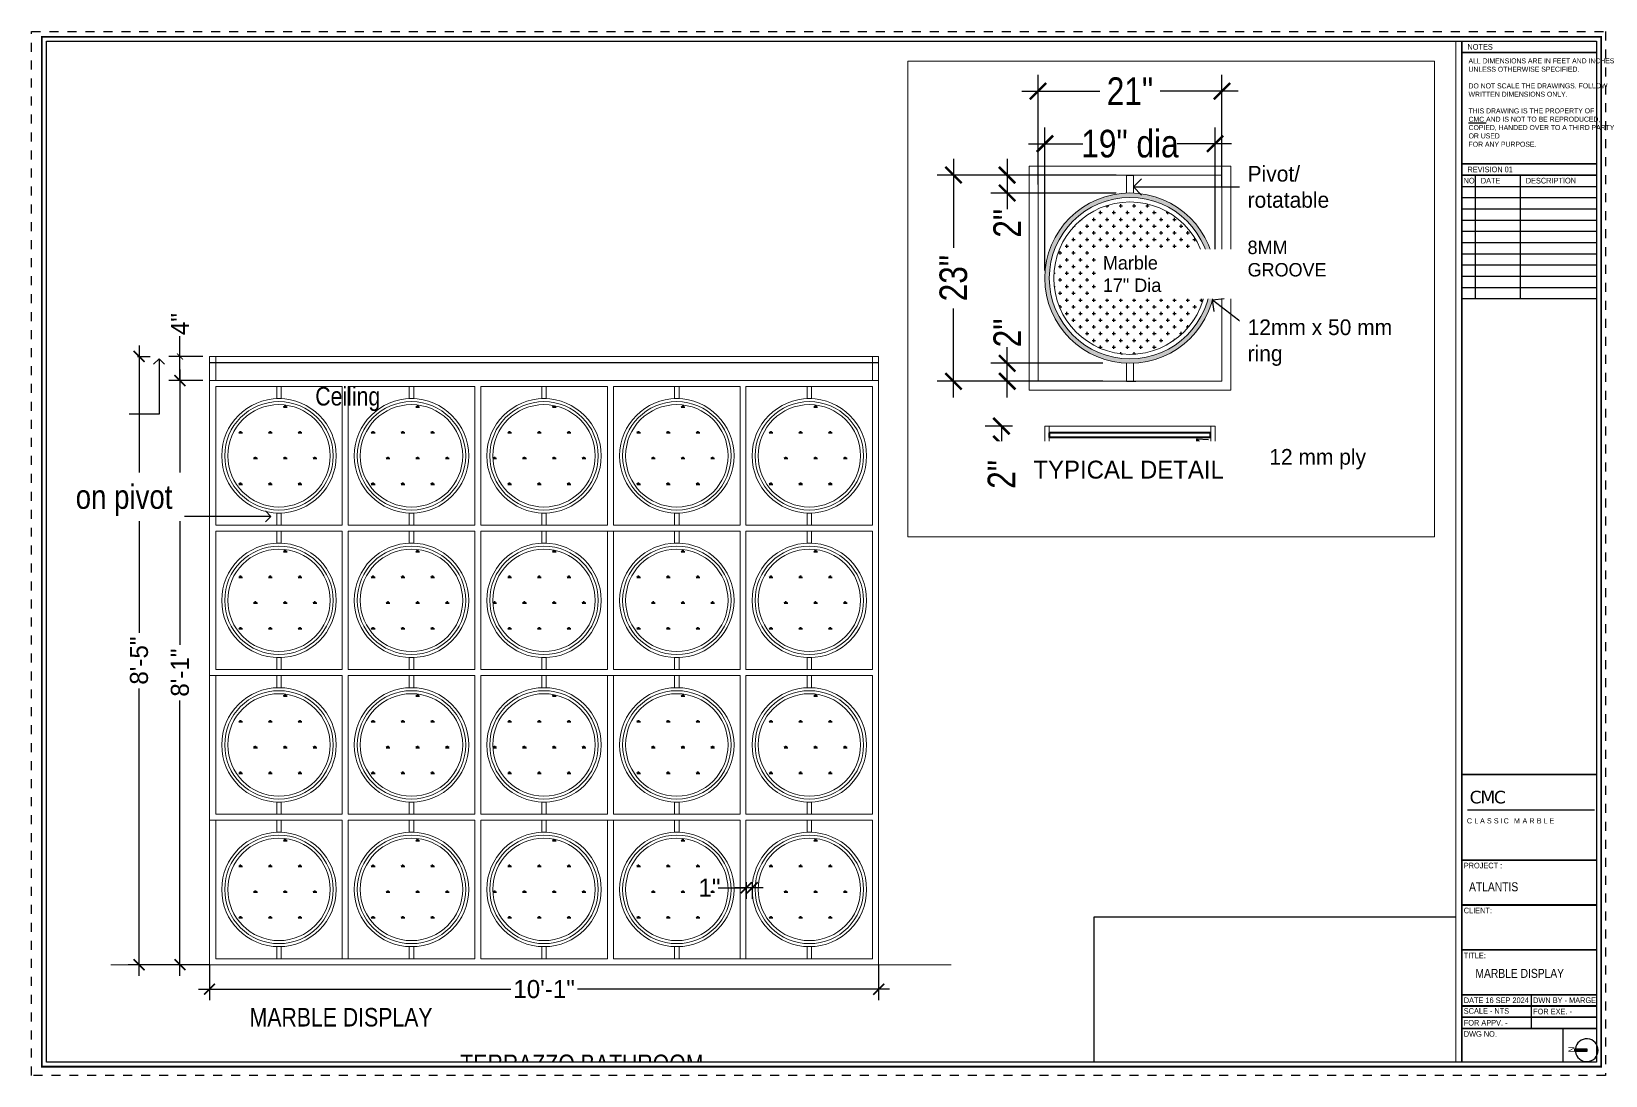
# Paper-space layout 'Marble Display (2)' of a CAD drawing. Header units: inches. Extents: x -0.6 to 16.9, y -0.1 to 11.6.
# The model-space entities are those that its viewports show. They can reach past a viewport. Long polylines and large blocks are cut down to what shows.
import ezdxf

# ---------------------------------------------------------------- set-up
doc = ezdxf.new("R2010")
doc.units = ezdxf.units.IN
doc.header["$LTSCALE"] = 0.05
doc.header["$MEASUREMENT"] = 0
doc.header["$XCLIPFRAME"] = 2
doc.header["$PDMODE"] = 3
doc.header["$PDSIZE"] = -4
doc.linetypes.add('ACAD_ISO03W100', pattern=[30, 12, -18])
doc.linetypes.add('DASHED2', pattern=[0.375, 0.25, -0.125])
doc.layers.get('Defpoints').update_dxf_attribs({"linetype": 'DASHED2'})
for name, color, linetype in [('Civil Dimension - Text', 7, 'Continuous'), ('Flooring Layout', 7, 'Continuous'), ('Furniture text & dimension', 7, 'Continuous'), ('Rk_Sheet format', 40, 'Continuous'), ('Rk_Sheet Format text', 8, 'Continuous'), ('Sheet format', 1, 'Continuous'), ('text', 4, 'Continuous')]:
    doc.layers.add(name, color=color, linetype=linetype)
for name, color, linetype, lineweight in [('FURNITURE', 1, 'Continuous', 18), ('hatch', 7, 'Continuous', 25), ('WALL', 7, 'Continuous', 35)]:
    doc.layers.add(name, color=color, linetype=linetype, lineweight=lineweight)
doc.layers.add('Nplot', color=3, linetype='Continuous', plot=False)
doc.styles.add('4MMOF3-8', font='ARIALN.TTF', dxfattribs={"height": 5.12})
doc.styles.add('9-128OF1-4', font='ARIALN.TTF', dxfattribs={"height": 3.0792})
doc.styles.add('style2', font='stylu.ttf')
doc.styles.add('W1', font='')
doc.styles.add('W2', font='ARIALN.TTF')
doc.styles.get('W1').set_extended_font_data('Arial Black', italic=True)
doc.dimstyles.new('DIM 1-4', dxfattribs={"dimtxt": 3.0792, "dimasz": 1.82, "dimexe": 1.82, "dimexo": 0, "dimgap": 0.09, "dimtad": 0, "dimzin": 0, "dimdsep": 46, "dimlunit": 4, "dimtxsty": '9-128OF1-4', "dimblk": 'ARCHTICK', "dimcen": 1.8125, "dimdle": 1.82, "dimclrd": 8, "dimclre": 8, "dimadec": 0, "dimazin": 0, "dimtfac": 1, "dimtofl": 0, "dimtmove": 0, "dimatfit": 3, "dimldrblk": 'OPEN90', "dimfxl": 1, "dimtolj": 1, "dimtzin": 0, "dimlwd": -1, "dimarcsym": 0})
picture_1 = doc.add_image_def('image1.jpg', size_in_pixel=(1370, 771))

psp = doc.layouts.new('Marble Display (2)')

# ---------------------------------------------------------------- texts
at = {"layer": 'Rk_Sheet Format text', "color": 0, "attachment_point": 1, "style": 'W2'}
for s, insert, char_height, width, rotation in [('NOTES', (15.352, 11.43), 0.0625, 1.42206, 0.0497), ('{\\C7;ALL DIMENSIONS ARE IN FEET AND INCHES UNLESS OTHERWISE SPECIFIED.\\P\\PDO NOT SCALE THE DRAWINGS. FOLLOW WRITTEN DIMENSIONS ONLY.\\P\\PTHIS DRAWING IS THE PROPERTY OF\\P\\LCMC \\lAND IS NOT TO BE REPRODUCED, COPIED, HANDED OVER TO A THIRD PARTY OR USED\\PFOR ANY PURPOSE.}', (15.364, 11.27), 0.05567, 1.4156, 0.0497), ('REVISION 01', (15.352, 10.065), 0.0625, 1.42206, 0.0497), ('NO.', (15.309, 9.94), 0.0625, 1.42206, 0.0497), ('DATE', (15.501, 9.94), 0.0625, 1.42206, 0.0497), ('DESCRIPTION', (16.001, 9.94), 0.0625, 1.42206, 0.0497), ('PROJECT :', (15.311, 2.314), 0.0625, 1.42206, 0.0497), ('ATLANTIS', (15.37, 2.096), 0.1, 1.4771, 0.0497), ('CLIENT:', (15.311, 1.814), 0.0625, 1.42206, 0.0497), ('TITLE:', (15.311, 1.314), 0.0625, 1.42206, 0.0497), ('MARBLE DISPLAY', (15.441, 1.132), 0.1, 1.31828, 0.0497), ('DATE 16 SEP 2024', (15.311, 0.814), 0.0625, 1.42206, 0.0497), ('DWN BY - MARGE', (16.083, 0.814), 0.0625, 1.42206, 0.0497), ('\\A1;SCALE - NTS', (15.311, 0.695), 0.0625, 1.42206, 0.0497), ('FOR APPV. - ', (15.311, 0.564), 0.0625, 1.42206, 0.0497), ('FOR EXE. - ', (16.083, 0.689), 0.0625, 1.42206, 0.0497), ('DWG NO.', (15.311, 0.439), 0.0625, 1.42206, 0.0497), ('N', (16.477, 0.204), 0.0664, 1.76285, 90.9184)]:
    psp.add_mtext(s, dxfattribs=dict(at, insert=insert, char_height=char_height, width=width, rotation=rotation))
at = {"layer": 'Rk_Sheet Format text', "color": 0, "attachment_point": 1}
for s, insert, char_height, width, style in [('{\\fVerdana|b0|i0|c0|p34;\\T0.9;\\C7;CMC}', (15.376, 3.115), 0.14009, 1.36276, 'W1'), ('{\\T1.45;\\C7;CLASSIC MARBLE}', (15.346, 2.81), 0.05781, 2.47777, 'W2')]:
    psp.add_mtext(s, dxfattribs=dict(at, insert=insert, char_height=char_height, width=width, style=style))

msp = doc.modelspace()

# ---------------------------------------------------------------- texts
at = {"layer": 'FURNITURE', "ltscale": 50, "char_height": 3.0792, "style": '9-128OF1-4'}
for s, insert, attachment_point in [('Ceiling', (-46540.4938, -11830.21343), 3), ('\\pi27.14291;MARBLE DISPLAY', (-46589.32598, -11933.32905), 1), ('\\pi22.18175;TERRAZZO BATHROOM', (-46549.37779, -11941.07154), 1)]:
    msp.add_mtext_dynamic_manual_height_columns(s, width=84.3783934, gutter_width=15.396, heights=[0], dxfattribs=dict(at, insert=insert, attachment_point=attachment_point))

# ---------------------------------------------------------------- blocks, each defined once
blk = doc.blocks.new('_ArchTick')
at = {"color": 0, "const_width": 0.15}
blk.add_lwpolyline([(-0.5, -0.5), (0.5, 0.5)], dxfattribs=at)
blk = doc.blocks.new('*D451')
at = {"layer": 'Defpoints', "color": 0, "ltscale": 50, "transparency": 16777216}
for p in [(-46479.75, -11912.43), (-46478.75, -11912.43), (-46479.75, -11913.36)]:
    blk.add_point(p, dxfattribs=at)
at = {"layer": 'Furniture text & dimension', "color": 8, "lineweight": -2, "ltscale": 50, "transparency": 16777216}
for p, q in [((-46479.75, -11912.43), (-46479.75, -11915.18)), ((-46478.75, -11912.43), (-46478.75, -11915.18))]:
    blk.add_line(p, q, dxfattribs=at)
at = {"layer": 'Furniture text & dimension', "color": 8, "ltscale": 50, "transparency": 16777216}
for p, q in [((-46484.42, -11913.36), (-46479.75, -11913.36)), ((-46476.93, -11913.36), (-46481.57, -11913.36))]:
    blk.add_line(p, q, dxfattribs=at)
at = {"layer": 'Furniture text & dimension', "color": 8, "ltscale": 50, "transparency": 16777216, "xscale": 1.82, "yscale": 1.82, "zscale": 1.82, "rotation": 180}
blk.add_blockref('_ArchTick', (-46479.75, -11913.36), dxfattribs=at)
at = {"layer": 'Furniture text & dimension', "color": 8, "ltscale": 50, "transparency": 16777216, "xscale": 1.82, "yscale": 1.82, "zscale": 1.82}
blk.add_blockref('_ArchTick', (-46478.75, -11913.36), dxfattribs=at)
at = {"layer": 'Furniture text & dimension', "color": 0, "lineweight": 15, "ltscale": 50, "transparency": 16777216, "insert": (-46485.84, -11913.36), "char_height": 3, "attachment_point": 5, "style": 'style2'}
blk.add_mtext('\\A1;1"', dxfattribs=at)
blk = doc.blocks.new('_Open90')
at = {"color": 0, "linetype": 'ByBlock', "lineweight": -2}
for p, q in [((0, 0), (-1, 0)), ((-0.5, 0.5), (0, 0)), ((0, 0), (-0.5, -0.5))]:
    blk.add_line(p, q, dxfattribs=at)
blk = doc.blocks.new('*D452')
at = {"layer": 'Defpoints', "color": 0, "ltscale": 50, "transparency": 16777216}
for p in [(-46568.83, -11926.22), (-46457.75, -11926.22), (-46457.75, -11930.21)]:
    blk.add_point(p, dxfattribs=at)
at = {"layer": 'Furniture text & dimension', "color": 8, "lineweight": -2, "ltscale": 50, "transparency": 16777216}
for p, q in [((-46568.83, -11926.22), (-46568.83, -11932.03)), ((-46457.75, -11926.22), (-46457.75, -11932.03))]:
    blk.add_line(p, q, dxfattribs=at)
at = {"layer": 'Furniture text & dimension', "color": 8, "ltscale": 50, "transparency": 16777216}
for p, q in [((-46570.65, -11930.21), (-46518.83, -11930.21)), ((-46455.93, -11930.21), (-46507.76, -11930.21))]:
    blk.add_line(p, q, dxfattribs=at)
at = {"layer": 'Furniture text & dimension', "color": 8, "ltscale": 50, "transparency": 16777216, "xscale": 1.82, "yscale": 1.82, "zscale": 1.82, "rotation": 180}
blk.add_blockref('_ArchTick', (-46568.83, -11930.21), dxfattribs=at)
at = {"layer": 'Furniture text & dimension', "color": 8, "ltscale": 50, "transparency": 16777216, "xscale": 1.82, "yscale": 1.82, "zscale": 1.82}
blk.add_blockref('_ArchTick', (-46457.75, -11930.21), dxfattribs=at)
at = {"layer": 'Furniture text & dimension', "color": 0, "lineweight": 15, "ltscale": 50, "transparency": 16777216, "insert": (-46513.29, -11930.21), "char_height": 3, "attachment_point": 5, "style": 'style2'}
blk.add_mtext('\\A1;10\'-1"', dxfattribs=at)
blk = doc.blocks.new('*D468')
at = {"layer": 'Civil Dimension - Text', "color": 8, "ltscale": 50, "transparency": 16777216}
for p, q in [((-46573.74, -11825.15), (-46573.74, -11821.78)), ((-46573.74, -11829.15), (-46573.74, -11823.33))]:
    blk.add_line(p, q, dxfattribs=at)
at = {"layer": 'Civil Dimension - Text', "color": 8, "lineweight": -2, "ltscale": 50, "transparency": 16777216}
for p, q in [((-46569.97, -11825.15), (-46575.56, -11825.15)), ((-46569.97, -11829.15), (-46575.56, -11829.15))]:
    blk.add_line(p, q, dxfattribs=at)
at = {"layer": 'Defpoints', "color": 0, "ltscale": 50, "transparency": 16777216}
for p in [(-46569.97, -11825.15), (-46573.74, -11829.15), (-46569.97, -11829.15)]:
    blk.add_point(p, dxfattribs=at)
at = {"layer": 'Civil Dimension - Text', "color": 8, "ltscale": 50, "transparency": 16777216}
for p, rotation in [((-46573.74, -11825.15), 90), ((-46573.74, -11829.15), 270)]:
    blk.add_blockref('_ArchTick', p, dxfattribs=dict(at, rotation=rotation))
at = {"layer": 'Civil Dimension - Text', "color": 0, "lineweight": 15, "ltscale": 50, "transparency": 16777216, "insert": (-46573.74, -11819.77), "char_height": 3, "attachment_point": 5, "rotation": 90, "style": 'style2'}
blk.add_mtext('\\A1;4"', dxfattribs=at)
blk = doc.blocks.new('*D469')
at = {"layer": 'Civil Dimension - Text', "color": 8, "ltscale": 50, "transparency": 16777216}
for p, q in [((-46573.74, -11827.33), (-46573.74, -11873.03)), ((-46573.74, -11927.97), (-46573.74, -11882.26))]:
    blk.add_line(p, q, dxfattribs=at)
at = {"layer": 'Civil Dimension - Text', "color": 8, "lineweight": -2, "ltscale": 50, "transparency": 16777216}
for p, q in [((-46569.97, -11829.15), (-46575.56, -11829.15)), ((-46568.83, -11926.15), (-46575.56, -11926.15))]:
    blk.add_line(p, q, dxfattribs=at)
at = {"layer": 'Defpoints', "color": 0, "ltscale": 50, "transparency": 16777216}
for p in [(-46569.97, -11829.15), (-46573.74, -11926.15), (-46568.83, -11926.15)]:
    blk.add_point(p, dxfattribs=at)
at = {"layer": 'Civil Dimension - Text', "color": 8, "ltscale": 50, "transparency": 16777216, "xscale": 1.82, "yscale": 1.82, "zscale": 1.82}
for p, rotation in [((-46573.74, -11829.15), 90), ((-46573.74, -11926.15), 270)]:
    blk.add_blockref('_ArchTick', p, dxfattribs=dict(at, rotation=rotation))
at = {"layer": 'Civil Dimension - Text', "color": 0, "ltscale": 50, "transparency": 16777216, "insert": (-46573.74, -11877.65), "char_height": 3, "attachment_point": 5, "rotation": 90, "style": 'style2'}
blk.add_mtext('\\A1;8\'-1"', dxfattribs=at)
blk = doc.blocks.new('*D470')
at = {"layer": 'Civil Dimension - Text', "color": 8, "ltscale": 50, "transparency": 16777216}
for p, q in [((-46580.53, -11823.33), (-46580.53, -11871.03)), ((-46580.53, -11927.97), (-46580.53, -11880.26))]:
    blk.add_line(p, q, dxfattribs=at)
at = {"layer": 'Civil Dimension - Text', "color": 8, "lineweight": -2, "ltscale": 50, "transparency": 16777216}
for p, q in [((-46580.81, -11825.15), (-46578.71, -11825.15)), ((-46575.56, -11926.15), (-46582.35, -11926.15))]:
    blk.add_line(p, q, dxfattribs=at)
at = {"layer": 'Defpoints', "color": 0, "ltscale": 50, "transparency": 16777216}
for p in [(-46580.81, -11825.15), (-46580.53, -11926.15), (-46575.56, -11926.15)]:
    blk.add_point(p, dxfattribs=at)
at = {"layer": 'Civil Dimension - Text', "color": 8, "ltscale": 50, "transparency": 16777216, "xscale": 1.82, "yscale": 1.82, "zscale": 1.82}
for p, rotation in [((-46580.53, -11825.15), 90), ((-46580.53, -11926.15), 270)]:
    blk.add_blockref('_ArchTick', p, dxfattribs=dict(at, rotation=rotation))
at = {"layer": 'Civil Dimension - Text', "color": 0, "lineweight": 15, "ltscale": 50, "transparency": 16777216, "insert": (-46580.53, -11875.65), "char_height": 3, "attachment_point": 5, "rotation": 90, "style": 'style2'}
blk.add_mtext('\\A1;8\'-5"', dxfattribs=at)
blk = doc.blocks.new('*D475')
at = {"layer": 'Civil Dimension - Text', "color": 8, "lineweight": -2, "ltscale": 50, "transparency": 16777216}
for p, q in [((-46708.52, -12088.94), (-46708.52, -12073)), ((-46689.53, -12088.14), (-46689.53, -12073))]:
    blk.add_line(p, q, dxfattribs=at)
at = {"layer": 'Civil Dimension - Text', "color": 8, "ltscale": 50, "transparency": 16777216}
for p, q in [((-46710.34, -12074.82), (-46704.28, -12074.82)), ((-46687.71, -12074.82), (-46693.77, -12074.82))]:
    blk.add_line(p, q, dxfattribs=at)
at = {"layer": 'Defpoints', "color": 0, "ltscale": 50, "transparency": 16777216}
for p in [(-46689.53, -12074.82), (-46689.53, -12088.14), (-46708.52, -12088.94)]:
    blk.add_point(p, dxfattribs=at)
at = {"layer": 'Civil Dimension - Text', "color": 8, "ltscale": 50, "transparency": 16777216, "xscale": 1.82, "yscale": 1.82, "zscale": 1.82, "rotation": 180}
blk.add_blockref('_ArchTick', (-46708.52, -12074.82), dxfattribs=at)
at = {"layer": 'Civil Dimension - Text', "color": 8, "ltscale": 50, "transparency": 16777216, "xscale": 1.82, "yscale": 1.82, "zscale": 1.82}
blk.add_blockref('_ArchTick', (-46689.53, -12074.82), dxfattribs=at)
at = {"layer": 'Civil Dimension - Text', "ltscale": 50, "transparency": 16777216, "insert": (-46699.03, -12074.82), "char_height": 3.0792, "width": 16.4677, "attachment_point": 5, "style": '9-128OF1-4'}
blk.add_mtext('\\A1;19" dia', dxfattribs=at)
blk = doc.blocks.new('*D473')
at = {"layer": 'Civil Dimension - Text', "color": 8, "lineweight": -2, "ltscale": 50, "transparency": 16777216}
for p, q in [((-46712.13, -12106.32), (-46715.18, -12106.32)), ((-46712.13, -12108.32), (-46715.18, -12108.32))]:
    blk.add_line(p, q, dxfattribs=at)
at = {"layer": 'Civil Dimension - Text', "color": 8, "ltscale": 50, "transparency": 16777216}
for p in [(-46713.36, -12106.32), (-46713.36, -12108.32)]:
    blk.add_line(p, (-46713.36, -12110.14), dxfattribs=at)
at = {"layer": 'Defpoints', "color": 0, "ltscale": 50, "transparency": 16777216}
for p in [(-46713.36, -12106.32), (-46712.13, -12106.32), (-46712.13, -12108.32)]:
    blk.add_point(p, dxfattribs=at)
at = {"layer": 'Civil Dimension - Text', "color": 8, "ltscale": 50, "transparency": 16777216, "xscale": 1.82, "yscale": 1.82, "zscale": 1.82}
for p, rotation in [((-46713.36, -12106.32), 90), ((-46713.36, -12108.32), 270)]:
    blk.add_blockref('_ArchTick', p, dxfattribs=dict(at, rotation=rotation))
at = {"layer": 'Civil Dimension - Text', "ltscale": 50, "transparency": 16777216, "insert": (-46713.36, -12111.7), "char_height": 3.079, "attachment_point": 5, "rotation": 90, "style": '9-128OF1-4'}
blk.add_mtext('\\A1;2"', dxfattribs=at)
blk = doc.blocks.new('*D476')
at = {"layer": 'Civil Dimension - Text', "color": 8, "ltscale": 50, "transparency": 16777216}
for p, q in [((-46712.73, -12076.49), (-46712.73, -12080.31)), ((-46712.73, -12080.31), (-46712.73, -12082.13))]:
    blk.add_line(p, q, dxfattribs=at)
at = {"layer": 'Civil Dimension - Text', "color": 8, "lineweight": -2, "ltscale": 50, "transparency": 16777216}
for p, q in [((-46700.58, -12078.31), (-46714.55, -12078.31)), ((-46700.58, -12080.31), (-46714.55, -12080.31))]:
    blk.add_line(p, q, dxfattribs=at)
at = {"layer": 'Defpoints', "color": 0, "ltscale": 50, "transparency": 16777216}
for p in [(-46700.58, -12078.31), (-46712.73, -12080.31), (-46700.58, -12080.31)]:
    blk.add_point(p, dxfattribs=at)
at = {"layer": 'Civil Dimension - Text', "color": 8, "ltscale": 50, "transparency": 16777216, "xscale": 1.82, "yscale": 1.82, "zscale": 1.82}
for p, rotation in [((-46712.73, -12078.31), 90), ((-46712.73, -12080.31), 270)]:
    blk.add_blockref('_ArchTick', p, dxfattribs=dict(at, rotation=rotation))
at = {"layer": 'Civil Dimension - Text', "ltscale": 50, "transparency": 16777216, "insert": (-46712.73, -12083.69), "char_height": 3.079, "attachment_point": 5, "rotation": 90, "style": '9-128OF1-4'}
blk.add_mtext('\\A1;2"', dxfattribs=at)
blk = doc.blocks.new('*D474')
at = {"layer": 'Civil Dimension - Text', "color": 8, "ltscale": 50, "transparency": 16777216}
for p, q in [((-46712.72, -12099.31), (-46712.72, -12097.49)), ((-46712.72, -12103.13), (-46712.72, -12099.31))]:
    blk.add_line(p, q, dxfattribs=at)
at = {"layer": 'Civil Dimension - Text', "color": 8, "lineweight": -2, "ltscale": 50, "transparency": 16777216}
for p, q in [((-46702.07, -12099.31), (-46714.54, -12099.31)), ((-46702.07, -12101.31), (-46714.54, -12101.31))]:
    blk.add_line(p, q, dxfattribs=at)
at = {"layer": 'Defpoints', "color": 0, "ltscale": 50, "transparency": 16777216}
for p in [(-46712.72, -12099.31), (-46702.07, -12099.31), (-46702.07, -12101.31)]:
    blk.add_point(p, dxfattribs=at)
at = {"layer": 'Civil Dimension - Text', "color": 8, "ltscale": 50, "transparency": 16777216, "xscale": 1.82, "yscale": 1.82, "zscale": 1.82}
for p, rotation in [((-46712.72, -12099.31), 90), ((-46712.72, -12101.31), 270)]:
    blk.add_blockref('_ArchTick', p, dxfattribs=dict(at, rotation=rotation))
at = {"layer": 'Civil Dimension - Text', "ltscale": 50, "transparency": 16777216, "insert": (-46712.72, -12095.92), "char_height": 3.079, "attachment_point": 5, "rotation": 90, "style": '9-128OF1-4'}
blk.add_mtext('\\A1;2"', dxfattribs=at)
blk = doc.blocks.new('*D829')
at = {"layer": 'Defpoints', "color": 0, "ltscale": 50, "transparency": 16777216}
for p in [(-46707.38, -12078.31), (-46718.71, -12101.31), (-46707.38, -12101.31)]:
    blk.add_point(p, dxfattribs=at)
at = {"layer": 'Flooring Layout', "color": 8, "linetype": 'ACAD_ISO03W100', "ltscale": 50, "transparency": 16777216}
for p, q in [((-46718.71, -12076.49), (-46718.71, -12087.26)), ((-46718.71, -12103.13), (-46718.71, -12092.35))]:
    blk.add_line(p, q, dxfattribs=at)
at = {"layer": 'Flooring Layout', "color": 8, "linetype": 'ACAD_ISO03W100', "lineweight": -2, "ltscale": 50, "transparency": 16777216}
for p, q in [((-46707.38, -12078.31), (-46720.53, -12078.31)), ((-46707.38, -12101.31), (-46720.53, -12101.31))]:
    blk.add_line(p, q, dxfattribs=at)
at = {"layer": 'Flooring Layout', "color": 8, "ltscale": 50, "transparency": 16777216, "xscale": 1.82, "yscale": 1.82, "zscale": 1.82}
for p, rotation in [((-46718.71, -12078.31), 90), ((-46718.71, -12101.31), 270)]:
    blk.add_blockref('_ArchTick', p, dxfattribs=dict(at, rotation=rotation))
at = {"layer": 'Flooring Layout', "color": 0, "ltscale": 50, "transparency": 16777216, "insert": (-46718.71, -12089.81), "char_height": 3.079, "attachment_point": 5, "rotation": 90, "style": '9-128OF1-4', "bg_fill": 3, "box_fill_scale": 1.25, "bg_fill_color": 256, "bg_fill_true_color": 13158600, "bg_fill_transparency": 0}
blk.add_mtext('\\A1;23"', dxfattribs=at)
blk = doc.blocks.new('*D830')
at = {"layer": 'Defpoints', "color": 0, "ltscale": 50, "transparency": 16777216}
for p in [(-46688.77, -12068.95), (-46709.28, -12079.38), (-46688.77, -12079.64)]:
    blk.add_point(p, dxfattribs=at)
at = {"layer": 'Flooring Layout', "color": 8, "linetype": 'ACAD_ISO03W100', "lineweight": -2, "ltscale": 50, "transparency": 16777216}
for p, q in [((-46709.28, -12079.38), (-46709.28, -12067.13)), ((-46688.77, -12079.64), (-46688.77, -12067.13))]:
    blk.add_line(p, q, dxfattribs=at)
at = {"layer": 'Flooring Layout', "color": 8, "linetype": 'ACAD_ISO03W100', "ltscale": 50, "transparency": 16777216}
for p, q in [((-46711.1, -12068.95), (-46701.57, -12068.95)), ((-46686.95, -12068.95), (-46696.48, -12068.95))]:
    blk.add_line(p, q, dxfattribs=at)
at = {"layer": 'Flooring Layout', "color": 8, "ltscale": 50, "transparency": 16777216, "xscale": 1.82, "yscale": 1.82, "zscale": 1.82, "rotation": 180}
blk.add_blockref('_ArchTick', (-46709.28, -12068.95), dxfattribs=at)
at = {"layer": 'Flooring Layout', "color": 8, "ltscale": 50, "transparency": 16777216, "xscale": 1.82, "yscale": 1.82, "zscale": 1.82}
blk.add_blockref('_ArchTick', (-46688.77, -12068.95), dxfattribs=at)
at = {"layer": 'Flooring Layout', "color": 0, "ltscale": 50, "transparency": 16777216, "insert": (-46699.03, -12068.95), "char_height": 3.079, "attachment_point": 5, "style": '9-128OF1-4', "bg_fill": 3, "box_fill_scale": 1.25, "bg_fill_color": 256, "bg_fill_true_color": 13158600, "bg_fill_transparency": 0}
blk.add_mtext('\\A1;21"', dxfattribs=at)

# ---------------------------------------------------------------- dimensions: what is measured, and where the dimension line sits
at = {"layer": 'Civil Dimension - Text', "lineweight": 15, "ltscale": 50}
dim = msp.add_linear_dim(base=(-46573.74307, -11829.14599), p1=(-46569.96595, -11825.14599), p2=(-46569.96595, -11829.14599), angle=90, dimstyle='DIM 1-4', override={"dimtxt": 3, "dimasz": 1, "dimdec": 3, "dimtxsty": 'style2', "dimtdec": 3, "dimfxl": 0, "dimfrac": 1, "dimarcsym": 1}, dxfattribs=at)
dim.commit()
dim.dimension.update_dxf_attribs({"geometry": '*D468', "text_midpoint": (-46573.74307, -11819.76872), "dimtype": 160})
dim = msp.add_linear_dim(base=(-46580.52513, -11926.14599), p1=(-46580.80996, -11825.14599), p2=(-46575.56307, -11926.14599), angle=90, dimstyle='DIM 1-4', override={"dimtxt": 3, "dimdec": 3, "dimtxsty": 'style2', "dimtdec": 3, "dimfxl": 0, "dimfrac": 1, "dimarcsym": 1}, dxfattribs=at)
dim.commit()
dim.dimension.update_dxf_attribs({"geometry": '*D470', "text_midpoint": (-46580.52513, -11875.64599)})
at = {"layer": 'Civil Dimension - Text', "ltscale": 50}
for base, p1, p2, angle, override, picture, middle in [((-46573.74307, -11926.14599), (-46569.96595, -11829.14599), (-46568.83283, -11926.14599), 90, {"dimtxt": 3, "dimdec": 3, "dimtxsty": 'style2', "dimtdec": 3, "dimtmove": 1, "dimfxl": 0, "dimfrac": 1, "dimarcsym": 1}, '*D469', (-46573.74307, -11877.64599)), ((-46712.71634, -12099.30805), (-46702.06722, -12101.30805), (-46702.06722, -12099.30805), 270, {"dimclrt": 256, "dimfxl": 0, "dimarcsym": 1}, '*D474', (-46712.71634, -12095.92356))]:
    dim = msp.add_linear_dim(base=base, p1=p1, p2=p2, angle=angle, dimstyle='DIM 1-4', override=override, dxfattribs=at)
    dim.commit()
    dim.dimension.update_dxf_attribs({"geometry": picture, "text_midpoint": middle})
dim = msp.add_linear_dim(base=(-46689.53356, -12074.82337), p1=(-46708.51661, -12088.94138), p2=(-46689.53356, -12088.13902), text='19" dia', dimstyle='DIM 1-4', override={"dimclrt": 256, "dimfxl": 0, "dimarcsym": 1}, dxfattribs=at)
dim.commit()
dim.dimension.update_dxf_attribs({"geometry": '*D475', "text_midpoint": (-46699.02508, -12074.82337)})
at = {"layer": 'Furniture text & dimension', "lineweight": 15, "ltscale": 50}
dim = msp.add_linear_dim(base=(-46479.75494, -11913.36469), p1=(-46478.75441, -11912.42616), p2=(-46479.75494, -11912.42616), angle=180, dimstyle='DIM 1-4', override={"dimtxt": 3, "dimdec": 3, "dimtxsty": 'style2', "dimtdec": 3, "dimtmove": 1, "dimfxl": 0, "dimfrac": 1, "dimarcsym": 1}, dxfattribs=at)
dim.commit()
dim.dimension.update_dxf_attribs({"geometry": '*D451', "text_midpoint": (-46485.8382, -11912.63816), "dimtype": 160})
dim = msp.add_linear_dim(base=(-46457.75494, -11930.21428), p1=(-46568.83283, -11926.22215), p2=(-46457.75494, -11926.22215), text='10\'-1"', dimstyle='DIM 1-4', override={"dimtxt": 3, "dimdec": 3, "dimtxsty": 'style2', "dimtdec": 3, "dimtmove": 1, "dimfxl": 0, "dimfrac": 1, "dimarcsym": 1}, dxfattribs=at)
dim.commit()
dim.dimension.update_dxf_attribs({"geometry": '*D452', "text_midpoint": (-46513.29389, -11930.21428)})

# ---------------------------------------------------------------- hatches: boundary and pattern name
at = {"layer": 'Flooring Layout', "ltscale": 50, "true_color": 0x636466}
h = msp.add_hatch(color=251, dxfattribs=at)
h.dxf.hatch_style = 1
h.paths.add_polyline_path([(-46708.52508, -12089.80805, 1), (-46689.52508, -12089.80805, 1)])
h.paths.add_polyline_path([(-46690.02508, -12089.80805, -1), (-46708.02508, -12089.80805, -1)], flags=16)
h.paths.add_polyline_path([(-46690.52508, -12089.80805, -1), (-46707.52508, -12089.80805, -1)], flags=0)
h.paths.add_polyline_path([(-46703.07648, -12092.29299), (-46694.97142, -12092.29299), (-46694.97142, -12086.31751), (-46703.07648, -12086.31751)], flags=8)
at = {"layer": 'Flooring Layout', "ltscale": 50}
h = msp.add_hatch(dxfattribs=at)
h.set_pattern_fill('CROSS', color=256, scale=3)
h.paths.add_polyline_path([(-46707.52508, -12089.80805, 1), (-46690.52508, -12089.80805, 1)])
h.paths.add_polyline_path([(-46703.07648, -12092.29299), (-46694.97142, -12092.29299), (-46694.97142, -12086.31751), (-46703.07648, -12086.31751)], flags=24)
at = {"layer": 'hatch', "ltscale": 50, "true_color": 0x939598, "transparency": 33554687}
h = msp.add_hatch(dxfattribs=at)
h.set_pattern_fill('SWAMP', color=252, scale=4.93162)
h.set_pattern_definition([(0, (19943.8553, -1604.745), (2.4658102, 4.27090854), [0.61645255, -4.31516784]), (90, (19944.1636, -1604.7452), (-2.465810195, 4.270908535), [0.30822627, -8.2335908]), (90, (19944.2406, -1604.7452), (-2.465810195, 4.270908535), [0.24658102, -8.29523605]), (90, (19944.0865, -1604.7452), (-2.465810195, 4.270908535), [0.24658102, -8.29523605]), (60, (19944.3177, -1604.745), (-2.4658102, 4.27090854), [0.1972648, -4.73435557]), (120, (19944.0094, -1604.745), (-4.93162039, 2e-09), [0.1972648, -4.73435557])])
h.paths.add_polyline_path([(-46548.80687, -11841.64599, 1), (-46565.80687, -11841.64599, 1)])
h = msp.add_hatch(dxfattribs=at)
h.set_pattern_fill('SWAMP', color=252, scale=4.93162)
h.set_pattern_definition([(0, (19965.8553, -1604.745), (2.4658102, 4.27090854), [0.61645255, -4.31516784]), (90, (19966.1636, -1604.7452), (-2.465810195, 4.270908535), [0.30822627, -8.2335908]), (90, (19966.2406, -1604.7452), (-2.465810195, 4.270908535), [0.24658102, -8.29523605]), (90, (19966.0865, -1604.7452), (-2.465810195, 4.270908535), [0.24658102, -8.29523605]), (60, (19966.3177, -1604.745), (-2.4658102, 4.27090854), [0.1972648, -4.73435557]), (120, (19966.0094, -1604.745), (-4.93162039, 2e-09), [0.1972648, -4.73435557])])
h.paths.add_polyline_path([(-46526.80687, -11841.64599, 1), (-46543.80687, -11841.64599, 1)])
h = msp.add_hatch(dxfattribs=at)
h.set_pattern_fill('SWAMP', color=252, scale=4.93162)
h.set_pattern_definition([(0, (19963.8553, -1604.745), (2.4658102, 4.27090854), [0.61645255, -4.31516784]), (90, (19964.1636, -1604.7452), (-2.465810195, 4.270908535), [0.30822627, -8.2335908]), (90, (19964.2406, -1604.7452), (-2.465810195, 4.270908535), [0.24658102, -8.29523605]), (90, (19964.0865, -1604.7452), (-2.465810195, 4.270908535), [0.24658102, -8.29523605]), (60, (19964.3177, -1604.745), (-2.4658102, 4.27090854), [0.1972648, -4.73435557]), (120, (19964.0094, -1604.745), (-4.93162039, 2e-09), [0.1972648, -4.73435557])])
h.paths.add_polyline_path([(-46521.80687, -11841.64599, -1), (-46504.80687, -11841.64599, -1)])
h = msp.add_hatch(dxfattribs=at)
h.set_pattern_fill('SWAMP', color=252, scale=4.93162)
h.set_pattern_definition([(0, (20009.9073, -1604.745), (2.4658102, 4.27090854), [0.61645255, -4.31516784]), (90, (20010.2155, -1604.7452), (-2.465810195, 4.270908535), [0.30822627, -8.2335908]), (90, (20010.2925, -1604.7452), (-2.465810195, 4.270908535), [0.24658102, -8.29523605]), (90, (20010.1384, -1604.7452), (-2.465810195, 4.270908535), [0.24658102, -8.29523605]), (60, (20010.3696, -1604.745), (-2.4658102, 4.27090854), [0.1972648, -4.73435557]), (120, (20010.0614, -1604.745), (-4.93162039, 2e-09), [0.1972648, -4.73435557])])
h.paths.add_polyline_path([(-46482.75494, -11841.64599, 1), (-46499.75494, -11841.64599, 1)])
h = msp.add_hatch(dxfattribs=at)
h.set_pattern_fill('SWAMP', color=252, scale=4.93162)
h.set_pattern_definition([(0, (20031.9073, -1604.745), (2.4658102, 4.27090854), [0.61645255, -4.31516784]), (90, (20032.2155, -1604.7452), (-2.465810195, 4.270908535), [0.30822627, -8.2335908]), (90, (20032.2925, -1604.7452), (-2.465810195, 4.270908535), [0.24658102, -8.29523605]), (90, (20032.1384, -1604.7452), (-2.465810195, 4.270908535), [0.24658102, -8.29523605]), (60, (20032.3696, -1604.745), (-2.4658102, 4.27090854), [0.1972648, -4.73435557]), (120, (20032.0614, -1604.745), (-4.93162039, 2e-09), [0.1972648, -4.73435557])])
h.paths.add_polyline_path([(-46460.75494, -11841.64599, 1), (-46477.75494, -11841.64599, 1)])
h = msp.add_hatch(dxfattribs=at)
h.set_pattern_fill('SWAMP', color=252, scale=4.93162)
h.set_pattern_definition([(0, (19943.8553, -1628.745), (2.4658102, 4.27090854), [0.61645255, -4.31516784]), (90, (19944.1636, -1628.7452), (-2.465810195, 4.270908535), [0.30822627, -8.2335908]), (90, (19944.2406, -1628.7452), (-2.465810195, 4.270908535), [0.24658102, -8.29523605]), (90, (19944.0865, -1628.7452), (-2.465810195, 4.270908535), [0.24658102, -8.29523605]), (60, (19944.3177, -1628.745), (-2.4658102, 4.27090854), [0.1972648, -4.73435557]), (120, (19944.0094, -1628.745), (-4.93162039, 2e-09), [0.1972648, -4.73435557])])
h.paths.add_polyline_path([(-46548.80687, -11865.64599, 1), (-46565.80687, -11865.64599, 1)])
h = msp.add_hatch(dxfattribs=at)
h.set_pattern_fill('SWAMP', color=252, scale=4.93162)
h.set_pattern_definition([(0, (19965.8553, -1628.745), (2.4658102, 4.27090854), [0.61645255, -4.31516784]), (90, (19966.1636, -1628.7452), (-2.465810195, 4.270908535), [0.30822627, -8.2335908]), (90, (19966.2406, -1628.7452), (-2.465810195, 4.270908535), [0.24658102, -8.29523605]), (90, (19966.0865, -1628.7452), (-2.465810195, 4.270908535), [0.24658102, -8.29523605]), (60, (19966.3177, -1628.745), (-2.4658102, 4.27090854), [0.1972648, -4.73435557]), (120, (19966.0094, -1628.745), (-4.93162039, 2e-09), [0.1972648, -4.73435557])])
h.paths.add_polyline_path([(-46526.80687, -11865.64599, 1), (-46543.80687, -11865.64599, 1)])
h = msp.add_hatch(dxfattribs=at)
h.set_pattern_fill('SWAMP', color=252, scale=4.93162)
h.set_pattern_definition([(0, (19963.8553, -1628.745), (2.4658102, 4.27090854), [0.61645255, -4.31516784]), (90, (19964.1636, -1628.7452), (-2.465810195, 4.270908535), [0.30822627, -8.2335908]), (90, (19964.2406, -1628.7452), (-2.465810195, 4.270908535), [0.24658102, -8.29523605]), (90, (19964.0865, -1628.7452), (-2.465810195, 4.270908535), [0.24658102, -8.29523605]), (60, (19964.3177, -1628.745), (-2.4658102, 4.27090854), [0.1972648, -4.73435557]), (120, (19964.0094, -1628.745), (-4.93162039, 2e-09), [0.1972648, -4.73435557])])
h.paths.add_polyline_path([(-46521.80687, -11865.64599, -1), (-46504.80687, -11865.64599, -1)])
h = msp.add_hatch(dxfattribs=at)
h.set_pattern_fill('SWAMP', color=252, scale=4.93162)
h.set_pattern_definition([(0, (20009.9073, -1628.745), (2.4658102, 4.27090854), [0.61645255, -4.31516784]), (90, (20010.2155, -1628.7452), (-2.465810195, 4.270908535), [0.30822627, -8.2335908]), (90, (20010.2925, -1628.7452), (-2.465810195, 4.270908535), [0.24658102, -8.29523605]), (90, (20010.1384, -1628.7452), (-2.465810195, 4.270908535), [0.24658102, -8.29523605]), (60, (20010.3696, -1628.745), (-2.4658102, 4.27090854), [0.1972648, -4.73435557]), (120, (20010.0614, -1628.745), (-4.93162039, 2e-09), [0.1972648, -4.73435557])])
h.paths.add_polyline_path([(-46482.75494, -11865.64599, 1), (-46499.75494, -11865.64599, 1)])
h = msp.add_hatch(dxfattribs=at)
h.set_pattern_fill('SWAMP', color=252, scale=4.93162)
h.set_pattern_definition([(0, (20031.9073, -1628.745), (2.4658102, 4.27090854), [0.61645255, -4.31516784]), (90, (20032.2155, -1628.7452), (-2.465810195, 4.270908535), [0.30822627, -8.2335908]), (90, (20032.2925, -1628.7452), (-2.465810195, 4.270908535), [0.24658102, -8.29523605]), (90, (20032.1384, -1628.7452), (-2.465810195, 4.270908535), [0.24658102, -8.29523605]), (60, (20032.3696, -1628.745), (-2.4658102, 4.27090854), [0.1972648, -4.73435557]), (120, (20032.0614, -1628.745), (-4.93162039, 2e-09), [0.1972648, -4.73435557])])
h.paths.add_polyline_path([(-46460.75494, -11865.64599, 1), (-46477.75494, -11865.64599, 1)])
h = msp.add_hatch(dxfattribs=at)
h.set_pattern_fill('SWAMP', color=252, scale=4.93162)
h.set_pattern_definition([(0, (19943.8553, -1652.745), (2.4658102, 4.27090854), [0.61645255, -4.31516784]), (90, (19944.1636, -1652.7452), (-2.465810195, 4.270908535), [0.30822627, -8.2335908]), (90, (19944.2406, -1652.7452), (-2.465810195, 4.270908535), [0.24658102, -8.29523605]), (90, (19944.0865, -1652.7452), (-2.465810195, 4.270908535), [0.24658102, -8.29523605]), (60, (19944.3177, -1652.745), (-2.4658102, 4.27090854), [0.1972648, -4.73435557]), (120, (19944.0094, -1652.745), (-4.93162039, 2e-09), [0.1972648, -4.73435557])])
h.paths.add_polyline_path([(-46548.80687, -11889.64599, 1), (-46565.80687, -11889.64599, 1)])
h = msp.add_hatch(dxfattribs=at)
h.set_pattern_fill('SWAMP', color=252, scale=4.93162)
h.set_pattern_definition([(0, (19965.8553, -1652.745), (2.4658102, 4.27090854), [0.61645255, -4.31516784]), (90, (19966.1636, -1652.7452), (-2.465810195, 4.270908535), [0.30822627, -8.2335908]), (90, (19966.2406, -1652.7452), (-2.465810195, 4.270908535), [0.24658102, -8.29523605]), (90, (19966.0865, -1652.7452), (-2.465810195, 4.270908535), [0.24658102, -8.29523605]), (60, (19966.3177, -1652.745), (-2.4658102, 4.27090854), [0.1972648, -4.73435557]), (120, (19966.0094, -1652.745), (-4.93162039, 2e-09), [0.1972648, -4.73435557])])
h.paths.add_polyline_path([(-46526.80687, -11889.64599, 1), (-46543.80687, -11889.64599, 1)])
h = msp.add_hatch(dxfattribs=at)
h.set_pattern_fill('SWAMP', color=252, scale=4.93162)
h.set_pattern_definition([(0, (19963.8553, -1652.745), (2.4658102, 4.27090854), [0.61645255, -4.31516784]), (90, (19964.1636, -1652.7452), (-2.465810195, 4.270908535), [0.30822627, -8.2335908]), (90, (19964.2406, -1652.7452), (-2.465810195, 4.270908535), [0.24658102, -8.29523605]), (90, (19964.0865, -1652.7452), (-2.465810195, 4.270908535), [0.24658102, -8.29523605]), (60, (19964.3177, -1652.745), (-2.4658102, 4.27090854), [0.1972648, -4.73435557]), (120, (19964.0094, -1652.745), (-4.93162039, 2e-09), [0.1972648, -4.73435557])])
h.paths.add_polyline_path([(-46521.80687, -11889.64599, -1), (-46504.80687, -11889.64599, -1)])
h = msp.add_hatch(dxfattribs=at)
h.set_pattern_fill('SWAMP', color=252, scale=4.93162)
h.set_pattern_definition([(0, (20009.9073, -1652.745), (2.4658102, 4.27090854), [0.61645255, -4.31516784]), (90, (20010.2155, -1652.7452), (-2.465810195, 4.270908535), [0.30822627, -8.2335908]), (90, (20010.2925, -1652.7452), (-2.465810195, 4.270908535), [0.24658102, -8.29523605]), (90, (20010.1384, -1652.7452), (-2.465810195, 4.270908535), [0.24658102, -8.29523605]), (60, (20010.3696, -1652.745), (-2.4658102, 4.27090854), [0.1972648, -4.73435557]), (120, (20010.0614, -1652.745), (-4.93162039, 2e-09), [0.1972648, -4.73435557])])
h.paths.add_polyline_path([(-46482.75494, -11889.64599, 1), (-46499.75494, -11889.64599, 1)])
h = msp.add_hatch(dxfattribs=at)
h.set_pattern_fill('SWAMP', color=252, scale=4.93162)
h.set_pattern_definition([(0, (20031.9073, -1652.745), (2.4658102, 4.27090854), [0.61645255, -4.31516784]), (90, (20032.2155, -1652.7452), (-2.465810195, 4.270908535), [0.30822627, -8.2335908]), (90, (20032.2925, -1652.7452), (-2.465810195, 4.270908535), [0.24658102, -8.29523605]), (90, (20032.1384, -1652.7452), (-2.465810195, 4.270908535), [0.24658102, -8.29523605]), (60, (20032.3696, -1652.745), (-2.4658102, 4.27090854), [0.1972648, -4.73435557]), (120, (20032.0614, -1652.745), (-4.93162039, 2e-09), [0.1972648, -4.73435557])])
h.paths.add_polyline_path([(-46460.75494, -11889.64599, 1), (-46477.75494, -11889.64599, 1)])
h = msp.add_hatch(dxfattribs=at)
h.set_pattern_fill('SWAMP', color=252, scale=4.93162)
h.set_pattern_definition([(0, (19943.8553, -1676.745), (2.4658102, 4.27090854), [0.61645255, -4.31516784]), (90, (19944.1636, -1676.7452), (-2.465810195, 4.270908535), [0.30822627, -8.2335908]), (90, (19944.2406, -1676.7452), (-2.465810195, 4.270908535), [0.24658102, -8.29523605]), (90, (19944.0865, -1676.7452), (-2.465810195, 4.270908535), [0.24658102, -8.29523605]), (60, (19944.3177, -1676.745), (-2.4658102, 4.27090854), [0.1972648, -4.73435557]), (120, (19944.0094, -1676.745), (-4.93162039, 2e-09), [0.1972648, -4.73435557])])
h.paths.add_polyline_path([(-46548.80687, -11913.64599, 1), (-46565.80687, -11913.64599, 1)])
h = msp.add_hatch(dxfattribs=at)
h.set_pattern_fill('SWAMP', color=252, scale=4.93162)
h.set_pattern_definition([(0, (19965.8553, -1676.745), (2.4658102, 4.27090854), [0.61645255, -4.31516784]), (90, (19966.1636, -1676.7452), (-2.465810195, 4.270908535), [0.30822627, -8.2335908]), (90, (19966.2406, -1676.7452), (-2.465810195, 4.270908535), [0.24658102, -8.29523605]), (90, (19966.0865, -1676.7452), (-2.465810195, 4.270908535), [0.24658102, -8.29523605]), (60, (19966.3177, -1676.745), (-2.4658102, 4.27090854), [0.1972648, -4.73435557]), (120, (19966.0094, -1676.745), (-4.93162039, 2e-09), [0.1972648, -4.73435557])])
h.paths.add_polyline_path([(-46526.80687, -11913.64599, 1), (-46543.80687, -11913.64599, 1)])
h = msp.add_hatch(dxfattribs=at)
h.set_pattern_fill('SWAMP', color=252, scale=4.93162)
h.set_pattern_definition([(0, (19963.8553, -1676.745), (2.4658102, 4.27090854), [0.61645255, -4.31516784]), (90, (19964.1636, -1676.7452), (-2.465810195, 4.270908535), [0.30822627, -8.2335908]), (90, (19964.2406, -1676.7452), (-2.465810195, 4.270908535), [0.24658102, -8.29523605]), (90, (19964.0865, -1676.7452), (-2.465810195, 4.270908535), [0.24658102, -8.29523605]), (60, (19964.3177, -1676.745), (-2.4658102, 4.27090854), [0.1972648, -4.73435557]), (120, (19964.0094, -1676.745), (-4.93162039, 2e-09), [0.1972648, -4.73435557])])
h.paths.add_polyline_path([(-46521.80687, -11913.64599, -1), (-46504.80687, -11913.64599, -1)])
h = msp.add_hatch(dxfattribs=at)
h.set_pattern_fill('SWAMP', color=252, scale=4.93162)
h.set_pattern_definition([(0, (20009.9073, -1676.745), (2.4658102, 4.27090854), [0.61645255, -4.31516784]), (90, (20010.2155, -1676.7452), (-2.465810195, 4.270908535), [0.30822627, -8.2335908]), (90, (20010.2925, -1676.7452), (-2.465810195, 4.270908535), [0.24658102, -8.29523605]), (90, (20010.1384, -1676.7452), (-2.465810195, 4.270908535), [0.24658102, -8.29523605]), (60, (20010.3696, -1676.745), (-2.4658102, 4.27090854), [0.1972648, -4.73435557]), (120, (20010.0614, -1676.745), (-4.93162039, 2e-09), [0.1972648, -4.73435557])])
h.paths.add_polyline_path([(-46482.75494, -11913.64599, 1), (-46499.75494, -11913.64599, 1)])
h = msp.add_hatch(dxfattribs=at)
h.set_pattern_fill('SWAMP', color=252, scale=4.93162)
h.set_pattern_definition([(0, (20031.9073, -1676.745), (2.4658102, 4.27090854), [0.61645255, -4.31516784]), (90, (20032.2155, -1676.7452), (-2.465810195, 4.270908535), [0.30822627, -8.2335908]), (90, (20032.2925, -1676.7452), (-2.465810195, 4.270908535), [0.24658102, -8.29523605]), (90, (20032.1384, -1676.7452), (-2.465810195, 4.270908535), [0.24658102, -8.29523605]), (60, (20032.3696, -1676.745), (-2.4658102, 4.27090854), [0.1972648, -4.73435557]), (120, (20032.0614, -1676.745), (-4.93162039, 2e-09), [0.1972648, -4.73435557])])
h.paths.add_polyline_path([(-46460.75494, -11913.64599, 1), (-46477.75494, -11913.64599, 1)])

# ---------------------------------------------------------------- linework, layer by layer
at = {"layer": 'Civil Dimension - Text', "ltscale": 50}
for p, q in [((-46699.40008, -12078.30805), (-46698.65008, -12078.30805)), ((-46699.40008, -12101.30805), (-46698.65008, -12101.30805)), ((-46699.13816, -12101.30805), (-46698.38816, -12101.30805))]:
    msp.add_line(p, q, dxfattribs=at)
at = {"layer": 'Flooring Layout', "ltscale": 50}
msp.add_line((-46568.83283, -11826.14599), (-46457.75494, -11826.14599), dxfattribs=at)
at = {"layer": 'FURNITURE', "color": 242, "ltscale": 50, "true_color": 0xcd2027}
for p, q in [((-46568.83283, -11825.14599), (-46457.75494, -11825.14599)), ((-46568.83283, -11926.14599), (-46568.83283, -11829.14599))]:
    msp.add_line(p, q, dxfattribs=at)
at = {"layer": 'FURNITURE', "ltscale": 50}
for p, q in [((-46457.75494, -11825.14599), (-46568.83283, -11825.14599)), ((-46524.80687, -11825.14599), (-46545.83283, -11825.14599)), ((-46534.93187, -11825.14599), (-46535.68187, -11825.14599)), ((-46523.80687, -11825.14599), (-46502.7809, -11825.14599)), ((-46513.68187, -11825.14599), (-46512.93187, -11825.14599)), ((-46468.87994, -11825.14599), (-46469.62994, -11825.14599)), ((-46568.83283, -11829.14599), (-46457.75494, -11829.14599)), ((-46546.80687, -11830.14599), (-46567.80687, -11830.14599)), ((-46567.80687, -11853.14599), (-46567.80687, -11830.14599)), ((-46546.80687, -11830.14599), (-46546.80687, -11853.14599)), ((-46524.80687, -11830.14599), (-46545.83283, -11830.14599)), ((-46545.83283, -11830.14599), (-46545.83283, -11853.14599)), ((-46535.68187, -11832.14599), (-46535.68187, -11830.14599)), ((-46535.68187, -11830.14599), (-46534.93187, -11830.14599)), ((-46534.93187, -11830.14599), (-46534.93187, -11832.14599)), ((-46524.80687, -11830.14599), (-46524.80687, -11853.14599)), ((-46523.80687, -11830.14599), (-46523.80687, -11853.14599)), ((-46523.80687, -11830.14599), (-46502.7809, -11830.14599)), ((-46513.68187, -11830.14599), (-46513.68187, -11832.14599)), ((-46512.93187, -11830.14599), (-46513.68187, -11830.14599)), ((-46512.93187, -11832.14599), (-46512.93187, -11830.14599)), ((-46502.7809, -11830.14599), (-46502.7809, -11853.14599)), ((-46480.75494, -11830.14599), (-46501.75494, -11830.14599)), ((-46501.75494, -11853.14599), (-46501.75494, -11830.14599)), ((-46480.75494, -11830.14599), (-46480.75494, -11853.14599)), ((-46458.75494, -11830.14599), (-46479.7809, -11830.14599)), ((-46479.7809, -11830.14599), (-46479.7809, -11853.14599)), ((-46469.62994, -11832.14599), (-46469.62994, -11830.14599)), ((-46469.62994, -11830.14599), (-46468.87994, -11830.14599)), ((-46468.87994, -11830.14599), (-46468.87994, -11832.14599)), ((-46458.75494, -11830.14599), (-46458.75494, -11853.14599)), ((-46457.75494, -11829.14599), (-46457.75494, -11926.14599)), ((-46534.93187, -11832.14599), (-46535.68187, -11832.14599)), ((-46513.68187, -11832.14599), (-46512.93187, -11832.14599)), ((-46468.87994, -11832.14599), (-46469.62994, -11832.14599)), ((-46535.68187, -11853.14599), (-46535.68187, -11851.14599)), ((-46535.68187, -11851.14599), (-46534.93187, -11851.14599)), ((-46534.93187, -11851.14599), (-46534.93187, -11853.14599)), ((-46513.68187, -11851.14599), (-46513.68187, -11853.14599)), ((-46512.93187, -11851.14599), (-46513.68187, -11851.14599)), ((-46512.93187, -11853.14599), (-46512.93187, -11851.14599)), ((-46469.62994, -11853.14599), (-46469.62994, -11851.14599)), ((-46469.62994, -11851.14599), (-46468.87994, -11851.14599)), ((-46468.87994, -11851.14599), (-46468.87994, -11853.14599)), ((-46546.80687, -11853.14599), (-46567.80687, -11853.14599)), ((-46524.80687, -11853.14599), (-46545.83283, -11853.14599)), ((-46534.93187, -11853.14599), (-46535.68187, -11853.14599)), ((-46523.80687, -11853.14599), (-46502.7809, -11853.14599)), ((-46513.68187, -11853.14599), (-46512.93187, -11853.14599)), ((-46480.75494, -11853.14599), (-46501.75494, -11853.14599)), ((-46458.75494, -11853.14599), (-46479.7809, -11853.14599)), ((-46468.87994, -11853.14599), (-46469.62994, -11853.14599)), ((-46546.80687, -11854.14599), (-46567.80687, -11854.14599)), ((-46567.80687, -11877.14599), (-46567.80687, -11854.14599)), ((-46546.80687, -11854.14599), (-46546.80687, -11877.14599)), ((-46524.80687, -11854.14599), (-46545.83283, -11854.14599)), ((-46524.80687, -11854.14599), (-46545.83283, -11854.14599)), ((-46545.83283, -11854.14599), (-46545.83283, -11877.14599)), ((-46535.68187, -11856.14599), (-46535.68187, -11854.14599)), ((-46535.68187, -11854.14599), (-46534.93187, -11854.14599)), ((-46534.93187, -11854.14599), (-46534.93187, -11856.14599)), ((-46524.80687, -11854.14599), (-46524.80687, -11877.14599)), ((-46523.80687, -11854.14599), (-46523.80687, -11877.14599)), ((-46523.80687, -11854.14599), (-46502.7809, -11854.14599)), ((-46523.80687, -11854.14599), (-46502.7809, -11854.14599)), ((-46513.68187, -11854.14599), (-46513.68187, -11856.14599)), ((-46512.93187, -11854.14599), (-46513.68187, -11854.14599)), ((-46512.93187, -11856.14599), (-46512.93187, -11854.14599)), ((-46502.7809, -11854.14599), (-46502.7809, -11877.14599)), ((-46480.75494, -11854.14599), (-46502.7809, -11854.14599)), ((-46480.75494, -11854.14599), (-46501.75494, -11854.14599)), ((-46501.75494, -11877.14599), (-46501.75494, -11854.14599)), ((-46480.75494, -11854.14599), (-46480.75494, -11877.14599)), ((-46458.75494, -11854.14599), (-46479.7809, -11854.14599)), ((-46458.75494, -11854.14599), (-46479.7809, -11854.14599)), ((-46479.7809, -11854.14599), (-46479.7809, -11877.14599)), ((-46469.62994, -11856.14599), (-46469.62994, -11854.14599)), ((-46469.62994, -11854.14599), (-46468.87994, -11854.14599)), ((-46468.87994, -11854.14599), (-46468.87994, -11856.14599)), ((-46458.75494, -11854.14599), (-46458.75494, -11877.14599)), ((-46534.93187, -11856.14599), (-46535.68187, -11856.14599)), ((-46513.68187, -11856.14599), (-46512.93187, -11856.14599)), ((-46468.87994, -11856.14599), (-46469.62994, -11856.14599)), ((-46535.68187, -11877.14599), (-46535.68187, -11875.14599)), ((-46535.68187, -11875.14599), (-46534.93187, -11875.14599)), ((-46534.93187, -11875.14599), (-46534.93187, -11877.14599)), ((-46513.68187, -11875.14599), (-46513.68187, -11877.14599)), ((-46512.93187, -11875.14599), (-46513.68187, -11875.14599)), ((-46512.93187, -11877.14599), (-46512.93187, -11875.14599)), ((-46469.62994, -11877.14599), (-46469.62994, -11875.14599)), ((-46469.62994, -11875.14599), (-46468.87994, -11875.14599)), ((-46468.87994, -11875.14599), (-46468.87994, -11877.14599)), ((-46546.80687, -11877.14599), (-46567.80687, -11877.14599)), ((-46524.80687, -11877.14599), (-46545.83283, -11877.14599)), ((-46534.93187, -11877.14599), (-46535.68187, -11877.14599)), ((-46523.80687, -11877.14599), (-46502.7809, -11877.14599)), ((-46513.68187, -11877.14599), (-46512.93187, -11877.14599)), ((-46480.75494, -11877.14599), (-46501.75494, -11877.14599)), ((-46458.75494, -11877.14599), (-46479.7809, -11877.14599)), ((-46468.87994, -11877.14599), (-46469.62994, -11877.14599)), ((-46546.80687, -11878.14599), (-46568.83283, -11878.14599)), ((-46546.80687, -11878.14599), (-46567.80687, -11878.14599)), ((-46567.80687, -11901.14599), (-46567.80687, -11878.14599)), ((-46546.80687, -11878.14599), (-46546.80687, -11901.14599)), ((-46524.80687, -11878.14599), (-46545.83283, -11878.14599)), ((-46524.80687, -11878.14599), (-46545.83283, -11878.14599)), ((-46545.83283, -11878.14599), (-46545.83283, -11901.14599)), ((-46535.68187, -11880.14599), (-46535.68187, -11878.14599)), ((-46535.68187, -11878.14599), (-46534.93187, -11878.14599)), ((-46534.93187, -11878.14599), (-46534.93187, -11880.14599)), ((-46524.80687, -11878.14599), (-46524.80687, -11901.14599)), ((-46523.80687, -11878.14599), (-46523.80687, -11901.14599)), ((-46523.80687, -11878.14599), (-46502.7809, -11878.14599)), ((-46523.80687, -11878.14599), (-46502.7809, -11878.14599)), ((-46513.68187, -11878.14599), (-46513.68187, -11880.14599)), ((-46512.93187, -11878.14599), (-46513.68187, -11878.14599)), ((-46512.93187, -11880.14599), (-46512.93187, -11878.14599)), ((-46502.7809, -11878.14599), (-46502.7809, -11901.14599)), ((-46480.75494, -11878.14599), (-46502.7809, -11878.14599)), ((-46480.75494, -11878.14599), (-46501.75494, -11878.14599)), ((-46501.75494, -11901.14599), (-46501.75494, -11878.14599)), ((-46480.75494, -11878.14599), (-46480.75494, -11901.14599)), ((-46458.75494, -11878.14599), (-46479.7809, -11878.14599)), ((-46458.75494, -11878.14599), (-46479.7809, -11878.14599)), ((-46479.7809, -11878.14599), (-46479.7809, -11901.14599)), ((-46469.62994, -11880.14599), (-46469.62994, -11878.14599)), ((-46469.62994, -11878.14599), (-46468.87994, -11878.14599)), ((-46468.87994, -11878.14599), (-46468.87994, -11880.14599)), ((-46458.75494, -11878.14599), (-46458.75494, -11901.14599)), ((-46534.93187, -11880.14599), (-46535.68187, -11880.14599)), ((-46513.68187, -11880.14599), (-46512.93187, -11880.14599)), ((-46468.87994, -11880.14599), (-46469.62994, -11880.14599)), ((-46535.68187, -11901.14599), (-46535.68187, -11899.14599)), ((-46535.68187, -11899.14599), (-46534.93187, -11899.14599)), ((-46534.93187, -11899.14599), (-46534.93187, -11901.14599)), ((-46513.68187, -11899.14599), (-46513.68187, -11901.14599)), ((-46512.93187, -11899.14599), (-46513.68187, -11899.14599)), ((-46512.93187, -11901.14599), (-46512.93187, -11899.14599)), ((-46469.62994, -11901.14599), (-46469.62994, -11899.14599)), ((-46469.62994, -11899.14599), (-46468.87994, -11899.14599)), ((-46468.87994, -11899.14599), (-46468.87994, -11901.14599)), ((-46546.80687, -11902.14599), (-46568.83283, -11902.14599)), ((-46546.80687, -11901.14599), (-46567.80687, -11901.14599)), ((-46546.80687, -11902.14599), (-46567.80687, -11902.14599)), ((-46567.80687, -11925.14599), (-46567.80687, -11902.14599)), ((-46546.80687, -11902.14599), (-46546.80687, -11925.14599)), ((-46524.80687, -11901.14599), (-46545.83283, -11901.14599)), ((-46524.80687, -11902.14599), (-46545.83283, -11902.14599)), ((-46524.80687, -11902.14599), (-46545.83283, -11902.14599)), ((-46545.83283, -11902.14599), (-46545.83283, -11925.14599)), ((-46534.93187, -11901.14599), (-46535.68187, -11901.14599)), ((-46535.68187, -11904.14599), (-46535.68187, -11902.14599)), ((-46535.68187, -11902.14599), (-46534.93187, -11902.14599)), ((-46534.93187, -11902.14599), (-46534.93187, -11904.14599)), ((-46524.80687, -11902.14599), (-46524.80687, -11925.14599)), ((-46523.80687, -11901.14599), (-46502.7809, -11901.14599)), ((-46523.80687, -11902.14599), (-46523.80687, -11925.14599)), ((-46523.80687, -11902.14599), (-46502.7809, -11902.14599)), ((-46523.80687, -11902.14599), (-46502.7809, -11902.14599)), ((-46513.68187, -11901.14599), (-46512.93187, -11901.14599)), ((-46513.68187, -11902.14599), (-46513.68187, -11904.14599)), ((-46512.93187, -11902.14599), (-46513.68187, -11902.14599)), ((-46512.93187, -11904.14599), (-46512.93187, -11902.14599)), ((-46502.7809, -11902.14599), (-46502.7809, -11925.14599)), ((-46480.75494, -11902.14599), (-46502.7809, -11902.14599)), ((-46480.75494, -11901.14599), (-46501.75494, -11901.14599)), ((-46480.75494, -11902.14599), (-46501.75494, -11902.14599)), ((-46501.75494, -11925.14599), (-46501.75494, -11902.14599)), ((-46480.75494, -11902.14599), (-46480.75494, -11925.14599)), ((-46458.75494, -11901.14599), (-46479.7809, -11901.14599)), ((-46458.75494, -11902.14599), (-46479.7809, -11902.14599)), ((-46458.75494, -11902.14599), (-46479.7809, -11902.14599)), ((-46479.7809, -11902.14599), (-46479.7809, -11925.14599)), ((-46468.87994, -11901.14599), (-46469.62994, -11901.14599)), ((-46469.62994, -11904.14599), (-46469.62994, -11902.14599)), ((-46469.62994, -11902.14599), (-46468.87994, -11902.14599)), ((-46468.87994, -11902.14599), (-46468.87994, -11904.14599)), ((-46458.75494, -11902.14599), (-46458.75494, -11925.14599)), ((-46534.93187, -11904.14599), (-46535.68187, -11904.14599)), ((-46513.68187, -11904.14599), (-46512.93187, -11904.14599)), ((-46468.87994, -11904.14599), (-46469.62994, -11904.14599)), ((-46535.68187, -11925.14599), (-46535.68187, -11923.14599)), ((-46535.68187, -11923.14599), (-46534.93187, -11923.14599)), ((-46534.93187, -11923.14599), (-46534.93187, -11925.14599)), ((-46513.68187, -11923.14599), (-46513.68187, -11925.14599)), ((-46512.93187, -11923.14599), (-46513.68187, -11923.14599)), ((-46512.93187, -11925.14599), (-46512.93187, -11923.14599)), ((-46469.62994, -11925.14599), (-46469.62994, -11923.14599)), ((-46469.62994, -11923.14599), (-46468.87994, -11923.14599)), ((-46468.87994, -11923.14599), (-46468.87994, -11925.14599)), ((-46524.80687, -11925.14599), (-46567.80687, -11925.14599)), ((-46546.80687, -11925.14599), (-46567.80687, -11925.14599)), ((-46524.80687, -11925.14599), (-46545.83283, -11925.14599)), ((-46534.93187, -11925.14599), (-46535.68187, -11925.14599)), ((-46523.80687, -11925.14599), (-46502.7809, -11925.14599)), ((-46513.68187, -11925.14599), (-46512.93187, -11925.14599)), ((-46458.75494, -11925.14599), (-46501.75494, -11925.14599)), ((-46480.75494, -11925.14599), (-46501.75494, -11925.14599)), ((-46458.75494, -11925.14599), (-46479.7809, -11925.14599)), ((-46468.87994, -11925.14599), (-46469.62994, -11925.14599)), ((-46445.73414, -11926.14599), (-46585.23414, -11926.14599)), ((-46501.80687, -11926.14599), (-46568.83283, -11926.14599)), ((-46687.77107, -12077.30805), (-46710.25313, -12077.30805)), ((-46710.25313, -12077.30805), (-46710.25313, -12102.30805)), ((-46687.77107, -12077.30805), (-46687.77107, -12102.30805)), ((-46688.77107, -12078.30805), (-46709.27909, -12078.30805)), ((-46709.27909, -12078.30805), (-46709.27909, -12101.30805)), ((-46699.40008, -12078.30805), (-46698.65008, -12078.30805)), ((-46699.40008, -12080.30805), (-46699.40008, -12078.30805)), ((-46698.65008, -12078.30805), (-46698.65008, -12080.30805)), ((-46688.77107, -12078.30805), (-46688.77107, -12101.30805)), ((-46699.40008, -12101.30805), (-46699.40008, -12099.30805)), ((-46699.40008, -12101.30805), (-46699.40008, -12099.30805)), ((-46698.65008, -12099.30805), (-46698.65008, -12101.30805)), ((-46698.65008, -12099.30805), (-46698.65008, -12101.30805)), ((-46687.77107, -12102.30805), (-46710.25313, -12102.30805)), ((-46688.77107, -12101.30805), (-46709.27909, -12101.30805)), ((-46688.77107, -12102.30805), (-46709.27909, -12102.30805))]:
    msp.add_line(p, q, dxfattribs=at)
at = {"layer": 'FURNITURE', "color": 244, "ltscale": 50, "true_color": 0x991b1e}
for p, q in [((-46708.05467, -12108.31566), (-46708.05467, -12106.31566)), ((-46689.99467, -12108.31566), (-46689.99467, -12106.31566))]:
    msp.add_line(p, q, dxfattribs=at)
at = {"layer": 'FURNITURE', "color": 242, "ltscale": 50, "true_color": 0xcd2027}
for points in [[(-46568.83283, -11825.14599), (-46567.80687, -11825.14599), (-46567.80687, -11829.14599), (-46568.83283, -11829.14599)], [(-46458.7809, -11825.14599), (-46457.75494, -11825.14599), (-46457.75494, -11829.14599), (-46458.7809, -11829.14599)]]:
    msp.add_lwpolyline(points, close=True, dxfattribs=at)
at = {"layer": 'FURNITURE', "ltscale": 50}
for points in [[(-46556.93187, -11830.14599), (-46556.93187, -11832.14599), (-46557.68187, -11832.14599), (-46557.68187, -11830.14599)], [(-46490.87994, -11830.14599), (-46490.87994, -11832.14599), (-46491.62994, -11832.14599), (-46491.62994, -11830.14599)], [(-46556.93187, -11851.14599), (-46556.93187, -11853.14599), (-46557.68187, -11853.14599), (-46557.68187, -11851.14599)], [(-46490.87994, -11851.14599), (-46490.87994, -11853.14599), (-46491.62994, -11853.14599), (-46491.62994, -11851.14599)], [(-46556.93187, -11854.14599), (-46556.93187, -11856.14599), (-46557.68187, -11856.14599), (-46557.68187, -11854.14599)], [(-46490.87994, -11854.14599), (-46490.87994, -11856.14599), (-46491.62994, -11856.14599), (-46491.62994, -11854.14599)], [(-46556.93187, -11875.14599), (-46556.93187, -11877.14599), (-46557.68187, -11877.14599), (-46557.68187, -11875.14599)], [(-46490.87994, -11875.14599), (-46490.87994, -11877.14599), (-46491.62994, -11877.14599), (-46491.62994, -11875.14599)], [(-46556.93187, -11878.14599), (-46556.93187, -11880.14599), (-46557.68187, -11880.14599), (-46557.68187, -11878.14599)], [(-46490.87994, -11878.14599), (-46490.87994, -11880.14599), (-46491.62994, -11880.14599), (-46491.62994, -11878.14599)], [(-46556.93187, -11899.14599), (-46556.93187, -11901.14599), (-46557.68187, -11901.14599), (-46557.68187, -11899.14599)], [(-46490.87994, -11899.14599), (-46490.87994, -11901.14599), (-46491.62994, -11901.14599), (-46491.62994, -11899.14599)], [(-46556.93187, -11902.14599), (-46556.93187, -11904.14599), (-46557.68187, -11904.14599), (-46557.68187, -11902.14599)], [(-46490.87994, -11902.14599), (-46490.87994, -11904.14599), (-46491.62994, -11904.14599), (-46491.62994, -11902.14599)], [(-46556.93187, -11923.14599), (-46556.93187, -11925.14599), (-46557.68187, -11925.14599), (-46557.68187, -11923.14599)], [(-46490.87994, -11923.14599), (-46490.87994, -11925.14599), (-46491.62994, -11925.14599), (-46491.62994, -11923.14599)]]:
    msp.add_lwpolyline(points, close=True, dxfattribs=at)
at = {"layer": 'FURNITURE', "color": 244, "ltscale": 50, "true_color": 0x991b1e}
msp.add_lwpolyline([(-46708.52467, -12106.31566), (-46689.52467, -12106.31566), (-46689.52467, -12108.31566), (-46708.52467, -12108.31566)], close=True, dxfattribs=at)
for centre, radius in [((-46557.30687, -11841.64599), 9.5), ((-46535.30687, -11841.64599), 9.5), ((-46513.30687, -11841.64599), 9.5), ((-46491.25494, -11841.64599), 9.5), ((-46469.25494, -11841.64599), 9.5), ((-46557.30687, -11841.64599), 9), ((-46535.30687, -11841.64599), 9), ((-46513.30687, -11841.64599), 9), ((-46491.25494, -11841.64599), 9), ((-46469.25494, -11841.64599), 9), ((-46557.30687, -11865.64599), 9.5), ((-46557.30687, -11865.64599), 9), ((-46535.30687, -11865.64599), 9.5), ((-46535.30687, -11865.64599), 9), ((-46513.30687, -11865.64599), 9.5), ((-46513.30687, -11865.64599), 9), ((-46491.25494, -11865.64599), 9.5), ((-46491.25494, -11865.64599), 9), ((-46469.25494, -11865.64599), 9.5), ((-46469.25494, -11865.64599), 9), ((-46557.30687, -11889.64599), 9.5), ((-46557.30687, -11889.64599), 9), ((-46535.30687, -11889.64599), 9.5), ((-46535.30687, -11889.64599), 9), ((-46513.30687, -11889.64599), 9.5), ((-46513.30687, -11889.64599), 9), ((-46491.25494, -11889.64599), 9.5), ((-46491.25494, -11889.64599), 9), ((-46469.25494, -11889.64599), 9.5), ((-46469.25494, -11889.64599), 9), ((-46557.30687, -11913.64599), 9.5), ((-46535.30687, -11913.64599), 9.5), ((-46513.30687, -11913.64599), 9.5), ((-46491.25494, -11913.64599), 9.5), ((-46469.25494, -11913.64599), 9.5), ((-46557.30687, -11913.64599), 9), ((-46535.30687, -11913.64599), 9), ((-46513.30687, -11913.64599), 9), ((-46491.25494, -11913.64599), 9), ((-46469.25494, -11913.64599), 9), ((-46699.02508, -12089.80805), 9.5), ((-46699.02508, -12089.80805), 9)]:
    msp.add_circle(centre, radius, dxfattribs=at)
at = {"layer": 'FURNITURE', "color": 67, "ltscale": 50, "true_color": 0x727430}
for centre in [(-46557.30687, -11841.64599), (-46535.30687, -11841.64599), (-46513.30687, -11841.64599), (-46491.25494, -11841.64599), (-46469.25494, -11841.64599), (-46557.30687, -11865.64599), (-46535.30687, -11865.64599), (-46513.30687, -11865.64599), (-46491.25494, -11865.64599), (-46469.25494, -11865.64599), (-46557.30687, -11889.64599), (-46535.30687, -11889.64599), (-46513.30687, -11889.64599), (-46491.25494, -11889.64599), (-46469.25494, -11889.64599), (-46557.30687, -11913.64599), (-46535.30687, -11913.64599), (-46513.30687, -11913.64599), (-46491.25494, -11913.64599), (-46469.25494, -11913.64599), (-46699.02508, -12089.80805)]:
    msp.add_circle(centre, 8.5, dxfattribs=at)
at = {"layer": 'WALL', "ltscale": 50}
msp.add_lwpolyline([(-46708.05467, -12107.06566), (-46708.05467, -12107.56566), (-46690.05467, -12107.56566), (-46690.05467, -12107.06566)], close=True, dxfattribs=at)

msp.set_redraw_order([(e.dxf.handle, doc.entitydb.next_handle()) for e in msp.query("TEXT MTEXT ATTDEF DIMENSION ARC_DIMENSION")])  # texts and dimensions are drawn at this point

# ---------------------------------------------------------------- pictures from other files: only their frames are drawn
at = {"layer": 'Flooring Layout', "ltscale": 50}
image = msp.add_image(picture_1, insert=(-46421.98404, -11985.38136), size_in_units=(119.34917, 67.16657), dxfattribs=at)
image.set_boundary_path([(-0.5, -0.5), (841.61543, 770.5)])

# ---------------------------------------------------------------- leaders
for points in [[(-46577.21754, -11825.52787), (-46577.21754, -11834.74742), (-46582.19457, -11834.74742)], [(-46558.62699, -11851.69756), (-46585.69773, -11851.69756)]]:
    msp.add_leader(points, dimstyle='DIM 1-4', override={"dimgap": 0.09, "dimtad": 0, "dimfxl": 0.1875, "dimtfill": 1, "dimarcsym": 1}, dxfattribs=at)
at = {"layer": 'text', "ltscale": 50}
for points in [[(-46698.65008, -12079.63698), (-46681.10205, -12079.63698)], [(-46690.29087, -12087.63698), (-46681.10205, -12087.63698)]]:
    msp.add_leader(points, dimstyle='DIM 1-4', override={"dimgap": 0.09, "dimtad": 0, "dimfxl": 0, "dimarcsym": 1}, dxfattribs=at)

# ---------------------------------------------------------------- next in the draw order: texts
at = {"layer": 'text', "ltscale": 50, "style": '4MMOF3-8', "bg_fill": 2}
for s, width, heights, insert, char_height, attachment_point in [('{\\C30;\\c2254834;on pivot}', 143.5828979, [101.8023], (-46574.99842, -11849.05093), 4, 6), ('{\\fStylus BT|b0|i0|c0|p34;\\C32;\\c2648525;Pivot/\\Protatable}', 49.3419128, [0], (-46685.91111, -12079.63434), 1.75, 4), ('{\\fStylus BT|b0|i0|c0|p34;\\C32;\\c2648525;8MM \\PGROOVE}', 49.3419128, [0], (-46685.91111, -12087.63434), 1.5, 4), ('{\\fStylus BT|b0|i0|c0|p34;\\C32;\\c2648525;TYPICAL DETAIL}', 49.3419128, [0], (-46709.80376, -12111.18504), 2, 4)]:
    msp.add_mtext_dynamic_manual_height_columns(s, width=width, gutter_width=15.396, heights=heights, dxfattribs=dict(at, insert=insert, char_height=char_height, attachment_point=attachment_point))

# ---------------------------------------------------------------- next in the draw order: texts
at = {"layer": 'text', "ltscale": 50, "insert": (-46702.04921, -12089.35796), "char_height": 1.5, "attachment_point": 4, "style": '4MMOF3-8', "bg_fill": 2}
msp.add_mtext_dynamic_manual_height_columns('{\\fStylus BT|b0|i0|c0|p34;\\C32;\\c2648525;Marble\\P17" Dia}', width=49.3419128, gutter_width=15.396, heights=[0], dxfattribs=at)

# ---------------------------------------------------------------- next in the draw order: dimensions: what is measured, and where the dimension line sits
at = {"layer": 'Civil Dimension - Text', "ltscale": 50}
dim = msp.add_linear_dim(base=(-46713.35662, -12106.31566), p1=(-46712.12887, -12108.31566), p2=(-46712.12887, -12106.31566), angle=90, dimstyle='DIM 1-4', override={"dimclrt": 256, "dimfxl": 0, "dimarcsym": 1}, dxfattribs=at)
dim.commit()
dim.dimension.update_dxf_attribs({"geometry": '*D473', "text_midpoint": (-46713.35662, -12111.70015), "dimtype": 160})

# ---------------------------------------------------------------- next in the draw order: leaders
at = {"layer": 'WALL', "ltscale": 50}
msp.add_leader([(-46691.56013, -12107.72384), (-46688.56013, -12111.22384), (-46682.56013, -12111.22384)], dimstyle='DIM 1-4', override={"dimgap": 0.09, "dimtad": 0, "dimfxl": 0.1875, "dimtfill": 1, "dimarcsym": 1}, dxfattribs=at)

# ---------------------------------------------------------------- next in the draw order: texts
at = {"layer": 'text', "ltscale": 50, "insert": (-46672.69823, -12110.00993), "char_height": 1.75, "attachment_point": 6, "style": '4MMOF3-8', "bg_fill": 2}
msp.add_mtext_dynamic_manual_height_columns('{\\fStylus BT|b0|i0|c0|p34;\\C32;\\c2648525;12 mm ply}', width=49.3419128, gutter_width=15.396, heights=[0], dxfattribs=at)

# ---------------------------------------------------------------- next in the draw order: dimensions: what is measured, and where the dimension line sits
at = {"layer": 'Civil Dimension - Text', "ltscale": 50}
dim = msp.add_linear_dim(base=(-46712.73353, -12080.30805), p1=(-46700.58441, -12078.30805), p2=(-46700.58441, -12080.30805), angle=90, dimstyle='DIM 1-4', override={"dimclrt": 256, "dimfxl": 0, "dimarcsym": 1}, dxfattribs=at)
dim.commit()
dim.dimension.update_dxf_attribs({"geometry": '*D476', "text_midpoint": (-46712.73353, -12083.69253)})

# ---------------------------------------------------------------- next in the draw order: leaders
msp.add_leader([(-46689.81576, -12092.23617), (-46686.45284, -12094.829)], dimstyle='DIM 1-4', override={"dimgap": 0.09, "dimtad": 0, "dimclrt": 256, "dimfxl": 0, "dimarcsym": 1}, dxfattribs=at)

# ---------------------------------------------------------------- next in the draw order: texts
at = {"layer": 'text', "ltscale": 50, "insert": (-46685.91111, -12097.00993), "char_height": 1.75, "attachment_point": 4, "style": '4MMOF3-8', "bg_fill": 2}
msp.add_mtext_dynamic_manual_height_columns('{\\fStylus BT|b0|i0|c0|p34;\\C30;\\c2254834;12mm x 50 mm\\Pring}', width=49.3419128, gutter_width=15.396, heights=[0], dxfattribs=at)

# ---------------------------------------------------------------- next in the draw order: dimensions: what is measured, and where the dimension line sits
at = {"layer": 'Flooring Layout', "ltscale": 50}
dim = msp.add_linear_dim(base=(-46718.70568, -12101.30805), p1=(-46707.37625, -12078.30805), p2=(-46707.37625, -12101.30805), angle=90, text='23"', dimstyle='DIM 1-4', override={"dimfxl": 0.1875, "dimtfill": 1, "dimarcsym": 1}, dxfattribs=at)
dim.commit()
dim.dimension.update_dxf_attribs({"geometry": '*D829', "text_midpoint": (-46718.70568, -12089.80805)})

# ---------------------------------------------------------------- next in the draw order: dimensions: what is measured, and where the dimension line sits
dim = msp.add_linear_dim(base=(-46688.77107, -12068.94663), p1=(-46709.27909, -12079.37987), p2=(-46688.77107, -12079.63698), text='21"', dimstyle='DIM 1-4', override={"dimfxl": 0.1875, "dimtfill": 1, "dimarcsym": 1}, dxfattribs=at)
dim.commit()
dim.dimension.update_dxf_attribs({"geometry": '*D830', "text_midpoint": (-46699.02508, -12068.94663)})

# ---------------------------------------------------------------- hatches: boundary and pattern name
at = {"layer": 'Sheet format', "ltscale": 0.02}
psp.add_hatch(color=256, dxfattribs=at).paths.add_polyline_path([(16.547, 0.243), (16.547, 0.212), (16.68, 0.212), (16.68, 0.243)])

# ---------------------------------------------------------------- linework, layer by layer
at = {"layer": 'Defpoints', "color": 6, "ltscale": 0.03}
psp.add_lwpolyline([(16.889, -0.055), (-0.632, -0.055), (-0.632, 11.57), (16.889, 11.57)], close=True, dxfattribs=at)
at = {"layer": 'Furniture text & dimension', "ltscale": 50}
psp.add_line((15.354, 2.905), (16.765, 2.905), dxfattribs=at)
at = {"layer": 'Rk_Sheet format', "ltscale": 0.03}
psp.add_lwpolyline([(16.547, 0.212), (16.547, 0.243), (16.68, 0.243), (16.68, 0.212)], close=True, dxfattribs=at)
at = {"layer": 'Sheet format', "color": 2, "ltscale": 0.02}
for p, q in [((15.438, 9.97), (15.438, 8.595)), ((15.938, 9.97), (15.938, 8.595)), ((16.062, 0.844), (16.062, 0.469)), ((16.415, 0.469), (16.415, 0.094))]:
    psp.add_line(p, q, dxfattribs=at)
at = {"layer": 'Sheet format', "ltscale": 0.02, "const_width": 0.0197}
psp.add_lwpolyline([(16.84, 0.044), (-0.517, 0.044), (-0.517, 11.511), (16.84, 11.511)], close=True, dxfattribs=at)
at = {"layer": 'Sheet format', "color": 2, "ltscale": 0.02}
psp.add_lwpolyline([(16.79, 0.094), (-0.467, 0.094), (-0.467, 11.461), (16.79, 11.461)], close=True, dxfattribs=at)
at = {"layer": 'Sheet format', "ltscale": 0.02, "const_width": 0.0197}
for points in [[(15.29, 11.461), (15.29, 0.094)], [(15.29, 11.336), (16.79, 11.336)], [(15.29, 10.095), (16.79, 10.095)], [(15.29, 9.97), (16.79, 9.97)], [(16.79, 3.296), (15.29, 3.296)], [(16.79, 2.344), (15.29, 2.344)], [(16.79, 1.844), (15.29, 1.844)], [(16.79, 1.344), (15.29, 1.344)], [(16.79, 0.844), (15.29, 0.844)], [(16.79, 0.719), (15.29, 0.719)], [(16.79, 0.594), (15.29, 0.594)], [(16.79, 0.469), (15.29, 0.469)]]:
    psp.add_lwpolyline(points, dxfattribs=at)
at = {"layer": 'Sheet format', "color": 2, "ltscale": 0.02}
for points in [[(15.29, 9.845), (16.79, 9.845)], [(15.29, 9.72), (16.79, 9.72)], [(15.29, 9.595), (16.79, 9.595)], [(15.29, 9.47), (16.79, 9.47)], [(15.29, 9.345), (16.79, 9.345)], [(15.29, 9.22), (16.79, 9.22)], [(15.29, 9.095), (16.79, 9.095)], [(15.29, 8.97), (16.79, 8.97)], [(15.29, 8.845), (16.79, 8.845)], [(15.29, 8.72), (16.79, 8.72)], [(15.29, 8.595), (16.79, 8.595)]]:
    psp.add_lwpolyline(points, dxfattribs=at)
psp.add_lwpolyline([(16.554, 0.212, 0.941926), (16.807, 0.226, 0.938097), (16.554, 0.243, 0.938097)], format="xyb", dxfattribs=at)

psp.set_redraw_order([(e.dxf.handle, doc.entitydb.next_handle()) for e in psp.query("TEXT MTEXT ATTDEF DIMENSION ARC_DIMENSION")])  # texts and dimensions are drawn at this point

# ---------------------------------------------------------------- viewports
at = {"layer": 'Flooring Layout', "ltscale": 50}
psp.add_viewport(center=(12.054, 8.591), size=(5.861, 5.29646), view_center_point=(-46694.43415, -12092.13724), view_height=53.0664527, status=3, dxfattribs=at)
at = {"layer": 'Nplot', "lineweight": 53}
psp.add_viewport(center=(7.379, 5.777), size=(15.691, 11.36611), view_center_point=(-46478.91171, -11857.57356), view_height=169.5060248, dxfattribs=at)

doc.saveas('drawing.dxf')
